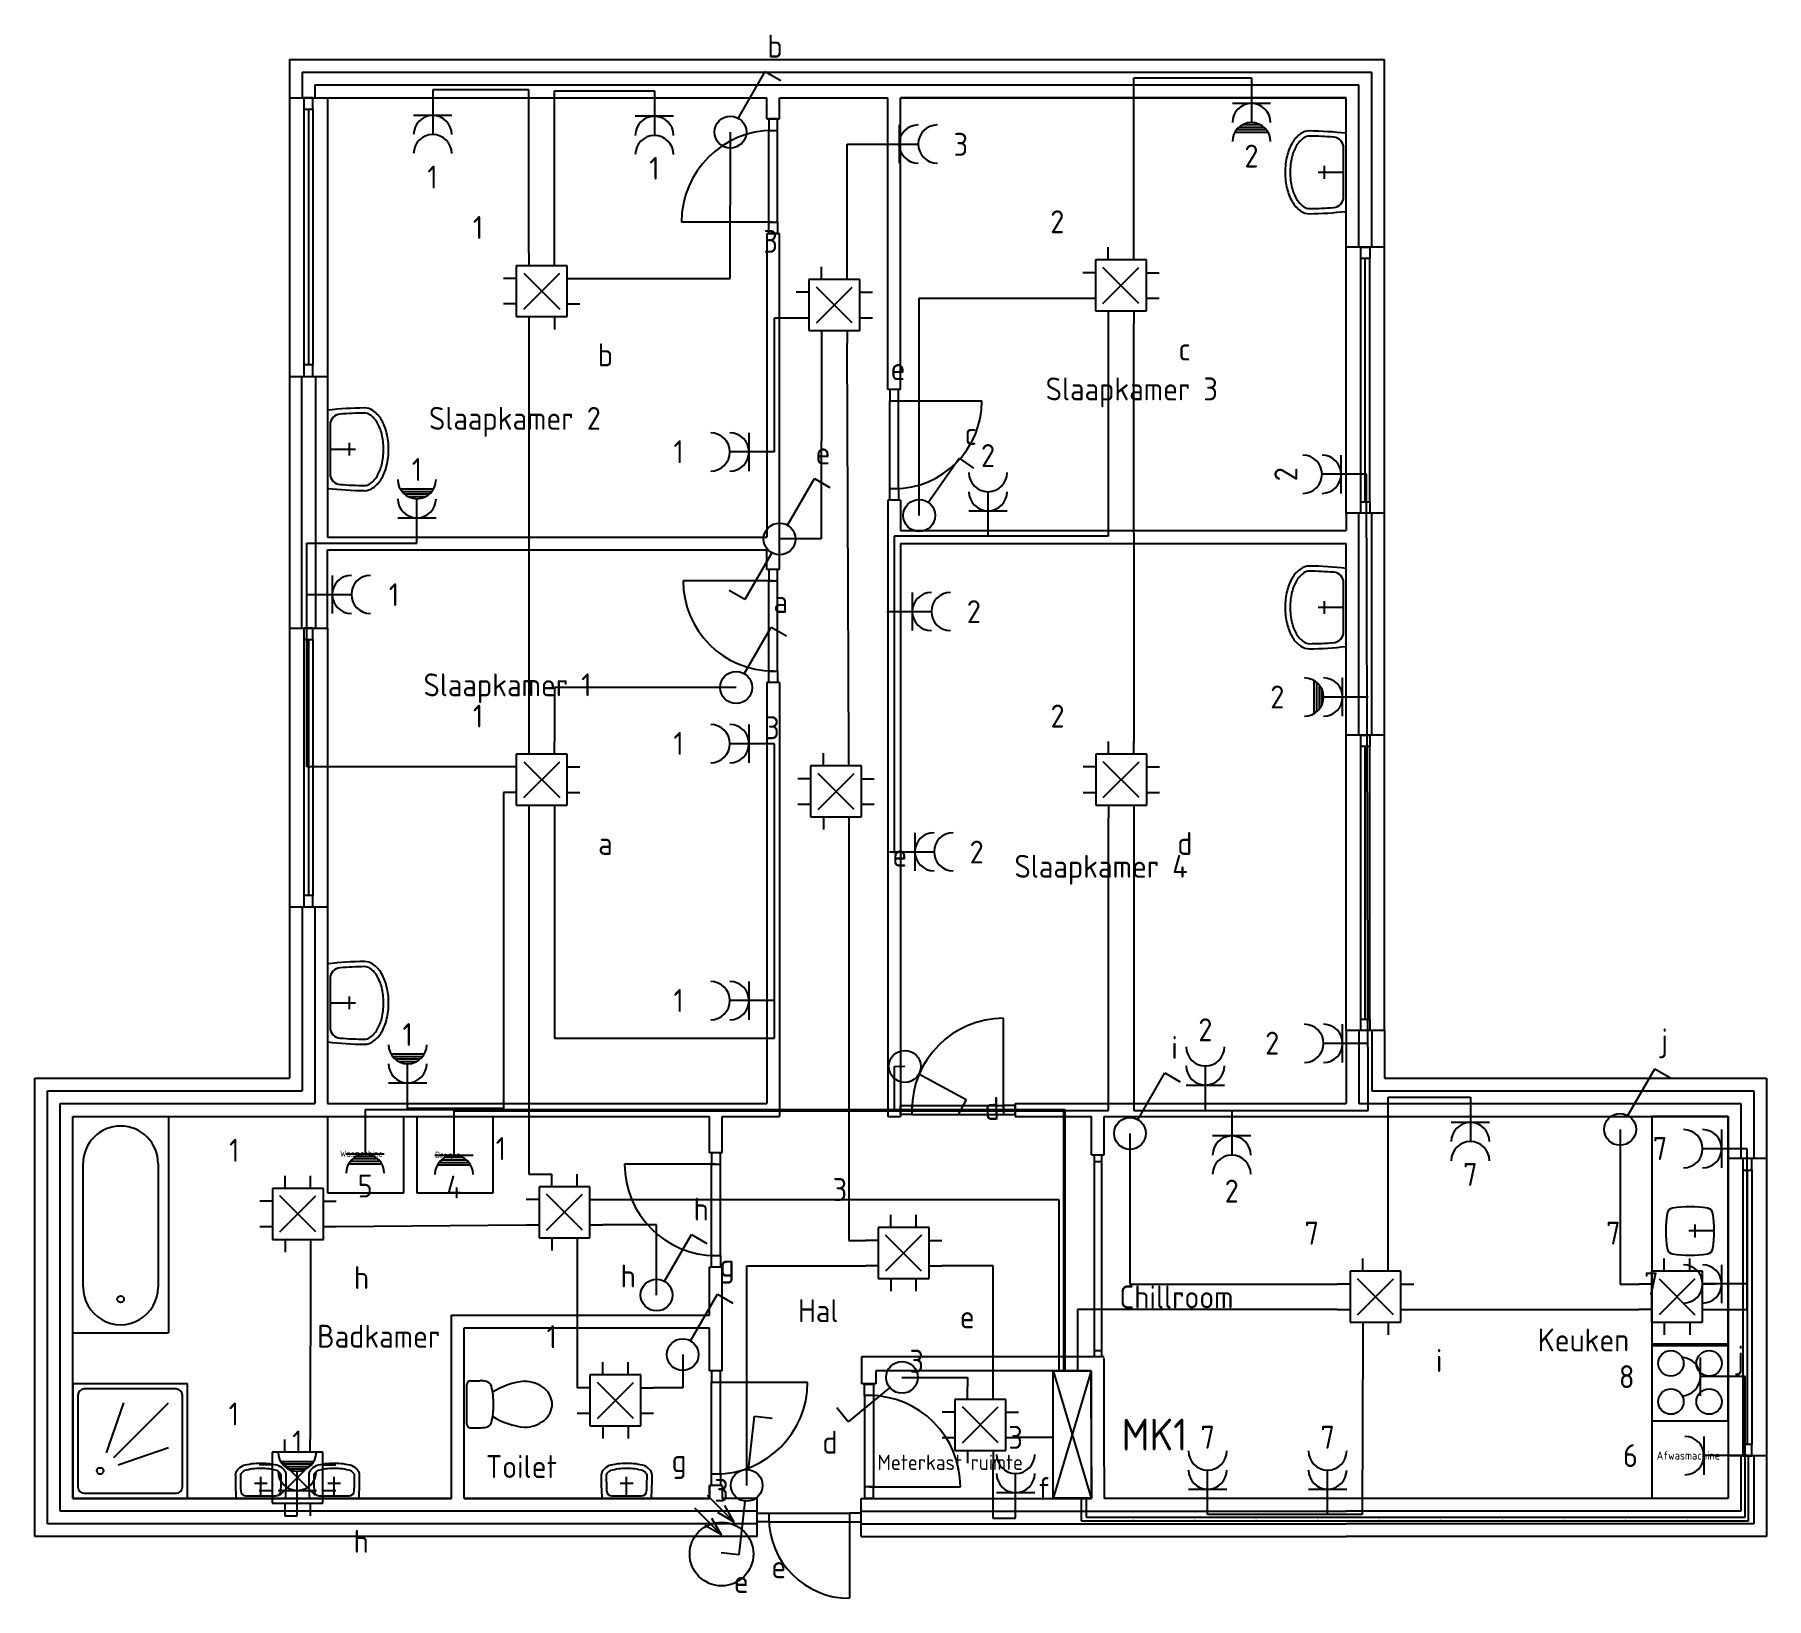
# Model space of a CAD drawing. Header units: millimetres. Extents: x 3680 to 17280, y 6200 to 18481.
import ezdxf
from ezdxf.enums import TextEntityAlignment as Align

# ---------------------------------------------------------------- set-up
doc = ezdxf.new("R2010")
doc.units = ezdxf.units.MM
doc.header["$LTSCALE"] = 100
for name, color, linetype in [('Benaming', 7, 'Continuous'), ('Buis', 1, 'Continuous'), ('Huis', 7, 'Continuous'), ('Licht', 3, 'Continuous'), ('Meterkast', 3, 'Continuous'), ('Utiliteit', 7, 'Continuous'), ("WCD's", 3, 'Continuous')]:
    doc.layers.add(name, color=color, linetype=linetype)
doc.styles.add('STABICAD-012', font='ISOCP.SHX', dxfattribs={"height": 120})
doc.styles.add('STABICAD-018', font='ISOCP.SHX', dxfattribs={"height": 180})
doc.styles.add('STABICAD-025', font='ISOCP.SHX', dxfattribs={"height": 250})

msp = doc.modelspace()

# ---------------------------------------------------------------- texts
at = {"layer": 'Benaming', "color": 0, "attachment_point": 1}
for s, width, heights, insert, char_height, style in [('Slaapkamer 3', 1989.22, [0], (11620, 15788), 180, 'STABICAD-018'), ('Slaapkamer 2', 2320.75, [0], (6777, 15557), 180, 'STABICAD-018'), ('Slaapkamer 4', 2090.12, [0], (11375, 12039), 180, 'STABICAD-018'), ('Hal', 1095.51, [0], (9675, 8549), 180, 'STABICAD-018'), ('Keuken', 895.87, [0], (15484, 8319), 180, 'STABICAD-018'), ('Afwasmachine', 554.18, [0], (16418, 7354), 64.8, 'STABICAD-018'), ('Toilet', 910.16, [0], (7224, 7325), 180, 'STABICAD-018'), ('Meterkast ruimte', 1230.11, [190], (10299, 7328), 120, 'STABICAD-012')]:
    msp.add_mtext_dynamic_manual_height_columns(s, width=width, gutter_width=900, heights=heights, dxfattribs=dict(at, insert=insert, char_height=char_height, style=style))
at = {"layer": 'Benaming', "color": 3, "char_height": 180, "attachment_point": 1, "style": 'STABICAD-018'}
for s, width, insert in [('{\\C0;Slaapkamer 1}', 1773, (6734, 13464)), ('{\\C0;Badkamer}', 1754.32, (5898, 8348))]:
    msp.add_mtext_dynamic_manual_height_columns(s, width=width, gutter_width=900, heights=[0], dxfattribs=dict(at, insert=insert))
at = {"layer": 'Benaming', "attachment_point": 1, "style": 'STABICAD-018'}
for s, width, insert, char_height in [('Wasmachine', 501.62, (6078, 9717), 50), ('Droger', 501.62, (6824, 9707), 50), ('Chillroom', 3229.54, (12199, 8657), 180)]:
    msp.add_mtext_dynamic_manual_height_columns(s, width=width, gutter_width=900, heights=[0], dxfattribs=dict(at, insert=insert, char_height=char_height))

# ---------------------------------------------------------------- blocks, each defined once
blk = doc.blocks.new('*U3', base_point=(9763, 6835))
at = {"color": 0}
for p, q in [((9355, 6870), (9445, 6870)), ((9355, 6800), (9355, 6870)), ((9445, 6870), (9445, 6800)), ((9445, 6870), (10080, 6870)), ((10170, 6870), (10080, 6870)), ((10080, 6870), (10080, 6800)), ((10080, 6835), (10080, 6200)), ((10170, 6800), (10170, 6870)), ((9445, 6800), (9355, 6800)), ((9445, 6800), (10080, 6800)), ((10080, 6800), (10170, 6800))]:
    blk.add_line(p, q, dxfattribs=at)
blk.add_arc((10080, 6835), 635, 180, 270, dxfattribs=at)
blk = doc.blocks.new('*U4', base_point=(9030, 9251))
at = {"color": 0}
for p, q in [((8995, 9699), (8995, 9609)), ((9065, 9699), (8995, 9699)), ((9065, 9609), (9065, 9699)), ((9030, 9609), (8312, 9609)), ((8995, 9609), (9065, 9609)), ((8995, 8892), (8995, 9609)), ((9065, 8892), (9065, 9609)), ((8995, 8802), (8995, 8892)), ((8995, 8892), (9065, 8892)), ((9065, 8892), (9065, 8802)), ((9065, 8802), (8995, 8802))]:
    blk.add_line(p, q, dxfattribs=at)
blk.add_arc((9030, 9609), 717, 180, 270, dxfattribs=at)
blk = doc.blocks.new('*U5', base_point=(10929, 10035))
at = {"color": 0}
for p, q in [((11289, 10035), (11289, 10754)), ((10480, 10070), (10570, 10070)), ((10480, 10000), (10480, 10070)), ((10570, 10070), (10570, 10000)), ((10570, 10070), (11289, 10070)), ((11379, 10070), (11289, 10070)), ((11289, 10070), (11289, 10000)), ((11379, 10000), (11379, 10070)), ((10570, 10000), (10480, 10000)), ((10570, 10000), (11289, 10000)), ((11289, 10000), (11379, 10000))]:
    blk.add_line(p, q, dxfattribs=at)
blk.add_arc((11289, 10035), 720, 90, 180, dxfattribs=at)
blk = doc.blocks.new('*U6', base_point=(9480, 13836))
at = {"color": 0}
for p, q in [((9480, 14190), (8773, 14190)), ((9445, 14280), (9445, 14190)), ((9515, 14280), (9445, 14280)), ((9445, 14190), (9515, 14190)), ((9445, 13482), (9445, 14190)), ((9515, 14190), (9515, 14280)), ((9515, 13482), (9515, 14190)), ((9445, 13392), (9445, 13482)), ((9445, 13482), (9515, 13482)), ((9515, 13482), (9515, 13392)), ((9515, 13392), (9445, 13392))]:
    blk.add_line(p, q, dxfattribs=at)
blk.add_arc((9480, 14190), 707, 180, 270, dxfattribs=at)
blk = doc.blocks.new('*U7', base_point=(9480, 17368))
at = {"color": 0}
for p, q in [((9445, 17818), (9445, 17728)), ((9515, 17818), (9445, 17818)), ((9515, 17728), (9515, 17818)), ((9445, 17728), (9515, 17728)), ((9445, 17008), (9445, 17728)), ((9515, 17008), (9515, 17728)), ((9480, 17008), (8760, 17008)), ((9445, 16918), (9445, 17008)), ((9445, 17008), (9515, 17008)), ((9515, 17008), (9515, 16918)), ((9515, 16918), (9445, 16918))]:
    blk.add_line(p, q, dxfattribs=at)
blk.add_arc((9480, 17008), 720, 90, 180, dxfattribs=at)
blk = doc.blocks.new('*U8', base_point=(10430, 15259))
at = {"color": 0}
for p, q in [((10395, 15694), (10395, 15604)), ((10465, 15694), (10395, 15694)), ((10465, 15604), (10465, 15694)), ((10395, 15604), (10465, 15604)), ((10395, 14915), (10395, 15604)), ((10430, 15604), (11119, 15604)), ((10465, 14915), (10465, 15604)), ((10395, 14825), (10395, 14915)), ((10395, 14915), (10465, 14915)), ((10465, 14825), (10395, 14825)), ((10465, 14915), (10465, 14825))]:
    blk.add_line(p, q, dxfattribs=at)
blk.add_arc((10430, 15604), 689, 270, 0, dxfattribs=at)
blk = doc.blocks.new('114-37M')
at = {"color": 0, "linetype": 'Continuous'}
for p, q in [((-50, 170), (50, 170)), ((0, 20), (0, 220)), ((-307, 0), (307, 0)), ((-192, 20), (192, 20))]:
    blk.add_line(p, q, dxfattribs=at)
for points in [[(325, 290, 0.155337), (304, 357, 0.106738), (230, 424, 0.072991), (130, 464, 0.059466), (0, 480, 0.059466), (-130, 464, 0.072991), (-230, 424, 0.106738), (-304, 357, 0.155337), (-325, 290, 0.155337)], [(285, 290, 0.155337), (271, 333, 0.106738), (210, 390, 0.072991), (121, 426, 0.059466), (0, 440, 0.059466), (-121, 426, 0.072991), (-210, 390, 0.106738), (-271, 333, 0.155337), (-285, 290, 0.155337)]]:
    blk.add_lwpolyline(points, format="xyb", dxfattribs=at)
for centre, radius, start, end in [((2577, 325), 2902, 180.6823, 186.4212), ((2577, 325), 2862, 180.6918, 184.5346), ((-2577, 325), 2862, 355.4654, 359.3082), ((-2577, 325), 2902, 353.5788, 359.3177), ((-192, 105), 85, 184.5346, 270), ((192, 105), 85, 270, 355.4654)]:
    blk.add_arc(centre, radius, start, end, dxfattribs=at)
blk = doc.blocks.new('114-37I')
at = {"color": 0, "linetype": 'Continuous'}
for p, q in [((-1700, 0), (-1700, 750)), ((-1700, 750), (0, 750)), ((0, 0), (0, 750)), ((-1330, 670), (-360, 670)), ((0, 0), (-1700, 0)), ((-360, 80), (-1330, 80))]:
    blk.add_line(p, q, dxfattribs=at)
blk.add_circle((-265, 375), 26, dxfattribs=at)
for centre, start, end in [((-1330, 375), 90, 270), ((-360, 375), 270, 90)]:
    blk.add_arc(centre, 295, start, end, dxfattribs=at)
blk = doc.blocks.new('114-37K')
at = {"color": 0, "linetype": 'Continuous'}
for p, q in [((900, 900), (0, 900)), ((0, 900), (0, 0)), ((810, 860), (90, 860)), ((900, 0), (900, 900)), ((40, 810), (40, 90)), ((264, 357), (399, 750)), ((321, 321), (750, 750)), ((860, 90), (860, 810)), ((357, 264), (750, 399)), ((0, 0), (900, 0)), ((90, 40), (810, 40))]:
    blk.add_line(p, q, dxfattribs=at)
blk.add_circle((215, 215), 26, dxfattribs=at)
for centre, start, end in [((90, 810), 90, 180), ((810, 810), 0, 90), ((90, 90), 180, 270), ((810, 90), 270, 0)]:
    blk.add_arc(centre, 50, start, end, dxfattribs=at)
blk = doc.blocks.new('114-37A')
at = {"color": 0, "linetype": 'Continuous'}
for p, q in [((900, 600), (-900, 600)), ((-900, 600), (-900, 0)), ((900, 0), (900, 600)), ((0, 110), (0, 310)), ((-50, 260), (50, 260)), ((-900, 0), (900, 0))]:
    blk.add_line(p, q, dxfattribs=at)
for centre, radius, start, end in [((722, 300), 912, 171.3225, 188.6775), ((-130, 430), 50, 98.6775, 171.3225), ((0, -422), 912, 81.3225, 98.6775), ((130, 430), 50, 8.6775, 81.3225), ((-722, 300), 912, 351.3225, 8.6775), ((-130, 170), 50, 188.6775, 261.3225), ((130, 170), 50, 278.6775, 351.3225), ((0, 1022), 912, 261.3225, 278.6775)]:
    blk.add_arc(centre, radius, start, end, dxfattribs=at)
blk = doc.blocks.new('114-37B')
at = {"color": 0, "linetype": 'Continuous'}
for p, q in [((300, 600), (-300, 600)), ((-300, 600), (-300, 0)), ((300, 0), (300, 600)), ((-300, 0), (300, 0))]:
    blk.add_line(p, q, dxfattribs=at)
for centre in [(-150, 450), (150, 450), (-150, 150), (150, 150)]:
    blk.add_circle(centre, 100, dxfattribs=at)
blk = doc.blocks.new('114-37N')
at = {"color": 0, "linetype": 'Continuous'}
for p, q in [((0, 20), (0, 170)), ((-195, 0), (195, 0)), ((-117, 20), (117, 20)), ((-50, 120), (50, 120))]:
    blk.add_line(p, q, dxfattribs=at)
for centre, radius, start, end in [((0, -241), 516, 90, 106.0083), ((0, -241), 516, 73.9917, 90), ((-127, 178), 73.5, 145.2527, 174.5381), ((2813, 176), 3013, 179.8295, 183.3434), ((-84, 135), 133, 116.0384, 140.8374), ((-127, 178), 33.5, 147.7957, 171.9781), ((2813, 176), 2973, 179.8719, 182.261), ((-84, 135), 93.2, 118.0492, 139.7589), ((0, -241), 476, 90, 105.556), ((0, -241), 476, 74.444, 90), ((84, 135), 93.2, 40.2411, 61.9508), ((84, 135), 133, 39.1626, 63.9616), ((127, 178), 33.5, 8.0219, 32.2043), ((-2813, 176), 2973, 357.739, 0.1281), ((127, 178), 73.5, 5.4619, 34.7473), ((-2813, 176), 3013, 356.6566, 0.1705), ((-117, 60), 40, 182.261, 270), ((117, 60), 40, 270, 357.739)]:
    blk.add_arc(centre, radius, start, end, dxfattribs=at)
blk = doc.blocks.new('*U18', base_point=(9030, 7537))
at = {"color": 0}
for p, q in [((8995, 7987), (8995, 7897)), ((9065, 7987), (8995, 7987)), ((8995, 7897), (9065, 7897)), ((8995, 7177), (8995, 7897)), ((9030, 7897), (9750, 7897)), ((9065, 7897), (9065, 7987)), ((9065, 7177), (9065, 7897)), ((8995, 7087), (8995, 7177)), ((8995, 7177), (9065, 7177)), ((9065, 7087), (8995, 7087)), ((9065, 7177), (9065, 7087))]:
    blk.add_line(p, q, dxfattribs=at)
blk.add_arc((9030, 7897), 720, 270, 0, dxfattribs=at)
blk = doc.blocks.new('114-37O')
at = {"color": 0, "linetype": 'Continuous'}
for p, q in [((-185, 30), (-185, 104)), ((155, 0), (-155, 0)), ((185, 30), (185, 104))]:
    blk.add_line(p, q, dxfattribs=at)
for points in [[(0, 670, 0.116537), (-67, 654, 0.104226), (-127, 606, 0.090519), (-166, 537, 0.082749), (-180, 453, 0.082749)], [(180, 453, 0.082749), (166, 537, 0.090519), (127, 606, 0.104226), (67, 654, 0.116537), (0, 670, 0.116537)]]:
    blk.add_lwpolyline(points, format="xyb", dxfattribs=at)
for centre, radius, start, end in [((389, 507), 572, 185.4721, 212.2561), ((-389, 507), 572, 327.7439, 354.5279), ((164, 87), 350, 169.0987, 177.2225), ((-130, 144), 50, 103.75, 169.0987), ((-11, -343), 552, 88.8789, 103.75), ((11, -343), 552, 76.25, 91.1211), ((130, 144), 50, 10.9013, 76.25), ((-164, 87), 350, 2.7775, 10.9013), ((-155, 30), 30, 180, 270), ((155, 30), 30, 270, 0)]:
    blk.add_arc(centre, radius, start, end, dxfattribs=at)
blk = doc.blocks.new('*U20', base_point=(14130, 15767))
at = {"color": 0}
for p, q in [((14095, 16722, 800), (14095, 16812, 800)), ((14095, 16812, 800), (14165, 16812, 800)), ((14165, 16812, 800), (14165, 16722, 800)), ((14095, 14812, 800), (14095, 16722, 800)), ((14165, 16722, 800), (14095, 16722, 800)), ((14130, 14812, 890), (14130, 16722, 890)), ((14165, 14812, 800), (14165, 16722, 800)), ((14095, 14722, 800), (14095, 14812, 800)), ((14095, 14812, 800), (14165, 14812, 800)), ((14165, 14722, 800), (14095, 14722, 800)), ((14165, 14812, 800), (14165, 14722, 800))]:
    blk.add_line(p, q, dxfattribs=at)
blk = doc.blocks.new('*U21', base_point=(14130, 11819))
at = {"color": 0}
for p, q in [((14095, 12889, 800), (14095, 12979, 800)), ((14095, 12979, 800), (14165, 12979, 800)), ((14165, 12979, 800), (14165, 12889, 800)), ((14095, 10749, 800), (14095, 12889, 800)), ((14165, 12889, 800), (14095, 12889, 800)), ((14130, 10749, 890), (14130, 12889, 890)), ((14165, 10749, 800), (14165, 12889, 800)), ((14095, 10659, 800), (14095, 10749, 800)), ((14095, 10749, 800), (14165, 10749, 800)), ((14165, 10749, 800), (14165, 10659, 800)), ((14165, 10659, 800), (14095, 10659, 800))]:
    blk.add_line(p, q, dxfattribs=at)
blk = doc.blocks.new('*U22', base_point=(17130, 8485))
at = {"color": 0}
for p, q in [((17095, 9653, 800), (17095, 9563, 800)), ((17165, 9653, 800), (17095, 9653, 800)), ((17095, 9563, 800), (17165, 9563, 800)), ((17095, 9563, 800), (17095, 7408, 800)), ((17130, 9563, 890), (17130, 7408, 890)), ((17165, 9563, 800), (17165, 9653, 800)), ((17165, 9563, 800), (17165, 7408, 800)), ((17095, 7408, 800), (17095, 7318, 800)), ((17165, 7408, 800), (17095, 7408, 800)), ((17165, 7318, 800), (17165, 7408, 800)), ((17095, 7318, 800), (17165, 7318, 800))]:
    blk.add_line(p, q, dxfattribs=at)
blk = doc.blocks.new('*U23', base_point=(5830, 12724))
at = {"color": 0}
for p, q in [((5795, 13819, 800), (5795, 13729, 800)), ((5865, 13819, 800), (5795, 13819, 800)), ((5865, 13729, 800), (5865, 13819, 800)), ((5795, 13729, 800), (5865, 13729, 800)), ((5795, 13729, 800), (5795, 11720, 800)), ((5830, 13729, 890), (5830, 11720, 890)), ((5865, 13729, 800), (5865, 11720, 800)), ((5795, 11720, 800), (5795, 11630, 800)), ((5865, 11720, 800), (5795, 11720, 800)), ((5865, 11630, 800), (5865, 11720, 800)), ((5795, 11630, 800), (5865, 11630, 800))]:
    blk.add_line(p, q, dxfattribs=at)
blk = doc.blocks.new('111502')
at = {"color": 0, "linetype": 'Continuous'}
for p, q in [((-1, 2), (-1, 3)), ((1, 2), (1, 3)), ((-2, 2), (-2, -2)), ((2, 2), (-2, 2)), ((-1.41, -1.41), (1.41, 1.41)), ((1.41, -1.41), (-1.41, 1.41)), ((2, -2), (2, 2)), ((-2, 1), (-3, 1)), ((2, 1), (3, 1)), ((-3, -1), (-2, -1)), ((2, -1), (3, -1)), ((-2, -2), (2, -2)), ((-1, -2), (-1, -3)), ((1, -2), (1, -3))]:
    blk.add_line(p, q, dxfattribs=at)
at = {"color": 0, "linetype": 'Continuous', "style": 'STABICAD-018'}
for tag, p in [('PANEL', (0, 6.87)), ('CIRCUIT', (0, 3.87)), ('SUBCIRCUIT', (4.5, 3.87)), ('ARTICLECODE', (0, 0)), ('SWITCHCODE', (5.85, -1))]:
    blk.add_attdef(tag, text='', height=1.8, dxfattribs=at).set_placement(p, align=Align.MIDDLE)
at = {"color": 0, "linetype": 'Continuous', "style": 'STABICAD-018', "flags": 1}
blk.add_attdef('POWERCODE', text='', height=1.8, dxfattribs=at).set_placement((13, 3.87), align=Align.MIDDLE)
blk = doc.blocks.new('111304WD')
at = {"color": 0, "linetype": 'Continuous'}
for p, q in [((-1.5, 4.5), (1.5, 4.5)), ((1.3, 5.25), (-1.3, 5.25)), ((1.16, 5.05), (-1.16, 5.05)), ((0.96, 4.85), (-0.96, 4.85)), ((0.65, 4.65), (-0.65, 4.65)), ((0, 1), (0, 4.5))]:
    blk.add_line(p, q, dxfattribs=at)
blk.add_arc((0, 6), 1.5, 180, 0, dxfattribs=at)
at = {"color": 0, "linetype": 'Continuous', "style": 'STABICAD-018'}
for tag, p in [('PANEL', (0, 11.5)), ('CIRCUIT', (0, 8.5)), ('SUBCIRCUIT', (4.5, 8.5)), ('ARTICLECODE', (0, 0))]:
    blk.add_attdef(tag, text='', height=1.8, dxfattribs=at).set_placement(p, align=Align.MIDDLE)
at = {"color": 0, "linetype": 'Continuous', "style": 'STABICAD-018', "flags": 1}
blk.add_attdef('POWERCODE', text='', height=1.8, dxfattribs=at).set_placement((13, 8.5), align=Align.MIDDLE)
blk = doc.blocks.new('111304AW')
at = {"color": 0, "linetype": 'Continuous'}
for p, q in [((1.3, 5.25), (-1.3, 5.25)), ((1.16, 5.05), (-1.16, 5.05)), ((0.96, 4.85), (-0.96, 4.85)), ((0.65, 4.65), (-0.65, 4.65)), ((0, 1), (0, 4.5)), ((-1.5, 3), (1.5, 3))]:
    blk.add_line(p, q, dxfattribs=at)
for centre in [(0, 6), (0, 4.5)]:
    blk.add_arc(centre, 1.5, 180, 0, dxfattribs=at)
at = {"color": 0, "linetype": 'Continuous', "style": 'STABICAD-018'}
for tag, p in [('PANEL', (0, 11.5)), ('CIRCUIT', (0, 8.5)), ('SUBCIRCUIT', (4.5, 8.5)), ('ARTICLECODE', (0, 0))]:
    blk.add_attdef(tag, text='', height=1.8, dxfattribs=at).set_placement(p, align=Align.MIDDLE)
at = {"color": 0, "linetype": 'Continuous', "style": 'STABICAD-018', "flags": 1}
blk.add_attdef('POWERCODE', text='', height=1.8, dxfattribs=at).set_placement((13, 8.5), align=Align.MIDDLE)
blk = doc.blocks.new('111304A')
at = {"color": 0, "linetype": 'Continuous'}
for p, q in [((0, 1), (0, 4.5)), ((-1.5, 3), (1.5, 3))]:
    blk.add_line(p, q, dxfattribs=at)
for centre in [(0, 6), (0, 4.5)]:
    blk.add_arc(centre, 1.5, 180, 0, dxfattribs=at)
at = {"color": 0, "linetype": 'Continuous', "style": 'STABICAD-018'}
for tag, p in [('PANEL', (0, 11.5)), ('CIRCUIT', (0, 8.5)), ('SUBCIRCUIT', (4.5, 8.5)), ('ARTICLECODE', (0, 0))]:
    blk.add_attdef(tag, text='', height=1.8, dxfattribs=at).set_placement(p, align=Align.MIDDLE)
at = {"color": 0, "linetype": 'Continuous', "style": 'STABICAD-018', "flags": 1}
blk.add_attdef('POWERCODE', text='', height=1.8, dxfattribs=at).set_placement((13, 8.5), align=Align.MIDDLE)
blk = doc.blocks.new('1114A1')
at = {"color": 0, "linetype": 'Continuous'}
for p, q in [((0.62, 3.33), (2.74, 7)), ((2.74, 7), (3.95, 6.3))]:
    blk.add_line(p, q, dxfattribs=at)
blk.add_circle((0, 2.25), 1.25, dxfattribs=at)
at = {"color": 0, "linetype": 'Continuous', "style": 'STABICAD-018'}
for tag, p in [('SWITCHCODE', (3.36, 9)), ('ARTICLECODE', (0, 0))]:
    blk.add_attdef(tag, text='', height=1.8, dxfattribs=at).set_placement(p, align=Align.MIDDLE)
blk = doc.blocks.new('111304')
at = {"color": 0, "linetype": 'Continuous'}
for p, q in [((-1.5, 4.5), (1.5, 4.5)), ((0, 1), (0, 4.5))]:
    blk.add_line(p, q, dxfattribs=at)
blk.add_arc((0, 6), 1.5, 180, 0, dxfattribs=at)
at = {"color": 0, "linetype": 'Continuous', "style": 'STABICAD-018'}
for tag, p in [('PANEL', (0, 11.5)), ('CIRCUIT', (0, 8.5)), ('SUBCIRCUIT', (4.5, 8.5)), ('ARTICLECODE', (0, 0))]:
    blk.add_attdef(tag, text='', height=1.8, dxfattribs=at).set_placement(p, align=Align.MIDDLE)
at = {"color": 0, "linetype": 'Continuous', "style": 'STABICAD-018', "flags": 1}
blk.add_attdef('POWERCODE', text='', height=1.8, dxfattribs=at).set_placement((13, 8.5), align=Align.MIDDLE)
blk = doc.blocks.new('1116A4')
at = {"color": 0, "linetype": 'Continuous'}
for p, q in [((-5, 1), (5, 4)), ((-5, 4), (5, 1)), ((-5, 4), (5, 4)), ((-5, 1), (-5, 4)), ((5, 4), (5, 1)), ((5, 1), (-5, 1))]:
    blk.add_line(p, q, dxfattribs=at)
at = {"color": 0, "linetype": 'Continuous', "style": 'STABICAD-018'}
for tag, p in [('PANEL', (0, 15)), ('CIRCUIT', (0, 9)), ('SUBCIRCUIT', (4.5, 9)), ('PANELNAME', (0, 6)), ('ARTICLECODE', (0, 0))]:
    blk.add_attdef(tag, text='', height=1.8, dxfattribs=at).set_placement(p, align=Align.MIDDLE)
blk.add_attdef('CASCADINGPANEL', (0, 0), '', height=1.8, dxfattribs=at)
blk = doc.blocks.new('020901')
at = {"color": 0, "linetype": 'Continuous'}
for p, q in [((-2.12, 7.12), (0, 5)), ((-1.12, 8.12), (1, 6)), ((1, 6), (0.25, 7.3)), ((0, 5), (-1.3, 5.75)), ((0, 5), (-0.75, 6.3)), ((1, 6), (-0.3, 6.75))]:
    blk.add_line(p, q, dxfattribs=at)
blk = doc.blocks.new('*U39')
at = {"color": 0, "linetype": 'Continuous'}
blk.add_circle((0, 3.5), 2.5, dxfattribs=at)
blk.add_blockref('020901', (0, 0), dxfattribs=at)
at = {"color": 0, "linetype": 'Continuous', "style": 'STABICAD-018'}
for tag, p in [('PANEL', (0, 11.5)), ('CIRCUIT', (0, 8.5)), ('SUBCIRCUIT', (4.5, 8.5)), ('LIGHTFIXTURECODE', (0, 3.5)), ('SWITCHCODE', (4.5, 2.5))]:
    blk.add_attdef(tag, text='', height=1.8, dxfattribs=at).set_placement(p, align=Align.MIDDLE)
blk = doc.blocks.new('111406')
at = {"color": 0, "linetype": 'Continuous'}
for p, q in [((0.62, 3.33), (2.74, 7)), ((2.74, 7), (3.95, 6.3)), ((-0.62, 1.17), (-2.74, -2.5)), ((-2.74, -2.5), (-3.95, -1.8))]:
    blk.add_line(p, q, dxfattribs=at)
blk.add_circle((0, 2.25), 1.25, dxfattribs=at)
at = {"color": 0, "linetype": 'Continuous', "style": 'STABICAD-018'}
for tag, p in [('SWITCHCODE', (3.42, 9)), ('ARTICLECODE', (0, 0))]:
    blk.add_attdef(tag, text='', height=1.8, dxfattribs=at).set_placement(p, align=Align.MIDDLE)

# ---------------------------------------------------------------- linework, layer by layer
at = {"layer": 'Buis', "color": 3}
for p, q in [((12311, 16811), (12311, 18140)), ((12311, 18140), (13236, 18140)), ((7562, 18046), (6806, 18046)), ((7562, 16766), (7562, 18046)), ((7762, 16766), (7762, 18039)), ((7762, 18039), (8547, 18039)), ((9142, 16566), (9144, 17715)), ((10060, 16657), (10060, 17621)), ((10060, 17621), (10269, 17621)), ((7962, 16566), (9142, 16566)), ((10626, 14704), (10626, 16411)), ((10626, 16411), (11911, 16411)), ((9490, 15203), (9490, 16257)), ((9490, 16257), (9660, 16257)), ((12111, 16211), (12111, 14541)), ((12314, 12919), (12311, 16211)), ((7562, 16166), (7562, 12929)), ((9860, 16057), (9857, 14520)), ((10074, 12837), (10060, 16057)), ((14152, 10031), (14140, 15028)), ((5817, 12729), (5817, 14486)), ((5817, 14486), (6682, 14486)), ((9857, 14520), (9530, 14520)), ((12111, 14541), (10430, 14541)), ((10430, 14541), (10430, 12052)), ((9189, 13353), (7762, 13353)), ((7762, 13353), (7762, 12929)), ((9490, 10598), (9490, 12912)), ((7362, 12729), (5817, 12729)), ((7362, 12529), (7362, 10048)), ((7562, 12329), (7562, 9532)), ((7762, 12329), (7762, 10598)), ((12112, 10032), (12112, 12330)), ((12312, 12332), (12312, 10031)), ((10074, 12237), (10074, 9011)), ((7762, 10598), (9490, 10598)), ((10430, 10376), (10514, 10378)), ((10430, 10376), (10430, 10032)), ((14310, 10137), (14955, 10137)), ((14310, 8868), (14310, 10137)), ((6276, 10038), (11769, 10038)), ((7362, 10048), (6609, 10048)), ((6973, 10029), (11759, 10029)), ((10430, 10032), (12112, 10032)), ((11759, 10029), (11759, 7986)), ((11769, 10038), (11769, 7986)), ((12312, 10031), (14152, 10031)), ((12282, 9851), (12282, 8668)), ((16131, 9883), (16131, 8668)), ((17129, 8468), (17129, 9731)), ((7562, 9532), (7741, 9532)), ((8141, 9332), (11722, 9332)), ((11722, 9332), (11722, 7986)), ((6047, 9119), (7541, 9132)), ((8564, 9132), (8141, 9132)), ((8564, 8582), (8564, 9132)), ((10074, 9011), (10204, 9011)), ((5847, 8919), (5844, 7448)), ((7941, 8932), (7941, 7854)), ((9272, 7087), (9272, 8811)), ((9272, 8811), (10204, 8811)), ((11207, 8811), (10804, 8811)), ((11207, 7862), (11207, 8811)), ((12282, 8668), (13910, 8668)), ((16131, 8668), (16278, 8668)), ((11869, 8468), (11869, 7986)), ((13910, 8468), (11869, 8468)), ((14510, 8468), (16278, 8468)), ((16878, 8468), (17129, 8468)), ((14110, 8268), (14105, 6857)), ((8769, 8114), (8769, 7854)), ((10491, 7935), (11007, 7935)), ((11007, 7935), (11007, 7862)), ((17112, 6838), (17112, 7941)), ((8769, 7854), (8541, 7854)), ((11678, 7462), (11407, 7462)), ((11206, 7260), (11206, 6830)), ((17140, 6809), (17140, 7321)), ((11898, 6982), (11898, 6809)), ((11938, 6982), (11938, 6838)), ((5644, 6848), (5742, 6848)), ((11206, 6830), (11384, 6830)), ((11898, 6809), (17140, 6809)), ((11938, 6838), (17112, 6838)), ((14105, 6857), (12892, 6857))]:
    msp.add_line(p, q, dxfattribs=at)
at = {"layer": 'Buis', "color": 0}
for p in [(12307, 6809), (12790, 6809), (13274, 6809), (13757, 6809), (14240, 6809), (14724, 6809), (15207, 6809), (15690, 6809), (16174, 6809), (16657, 6809)]:
    msp.add_point(p, dxfattribs=at)
at = {"layer": 'Huis'}
for p, q in [((5680, 18285), (14280, 18285)), ((5780, 18185), (14180, 18185)), ((5880, 18085), (14080, 18085)), ((5980, 17985), (9430, 17985)), ((5980, 17985), (9430, 17985)), ((9530, 17985), (10380, 17985)), ((13980, 17985), (10480, 17985)), ((10480, 17985), (13980, 17985)), ((9430, 16918), (9430, 14535)), ((10380, 14825), (10380, 9985)), ((10480, 14825), (10480, 14585)), ((10480, 14825), (10480, 14585)), ((13980, 14722), (13980, 14585)), ((10480, 14585), (13980, 14585)), ((5980, 14535), (9430, 14535)), ((5980, 13819), (5980, 14435)), ((5980, 14435), (9430, 14435)), ((10480, 14485), (13980, 14485)), ((10480, 14485), (10480, 10085)), ((10480, 14485), (10480, 10085)), ((9430, 13392), (9430, 10085)), ((9530, 13392), (9530, 9985)), ((13980, 10659), (13980, 10085)), ((14080, 10659), (14080, 10085)), ((14180, 10659), (14180, 10185)), ((14280, 10659), (14280, 10285)), ((3680, 6685), (3680, 10285)), ((3680, 10285), (5680, 10285)), ((14280, 10285), (17280, 10285)), ((17280, 10285), (17280, 9653)), ((3780, 6785), (3780, 10185)), ((3780, 10185), (5780, 10185)), ((3880, 6885), (3880, 10085)), ((3880, 10085), (5880, 10085)), ((5980, 10085), (9430, 10085)), ((10480, 10085), (10480, 10085)), ((14080, 10085), (17080, 10085)), ((14180, 10185), (17180, 10185)), ((17080, 10085), (17080, 9653)), ((17180, 10185), (17180, 9653)), ((3980, 6985), (3980, 9985)), ((3980, 9985), (5980, 9985)), ((5980, 9985), (8980, 9985)), ((9080, 9985), (9530, 9985)), ((9430, 9985), (9530, 9985)), ((10380, 9985), (10480, 9985)), ((12080, 9985), (13980, 9985)), ((13980, 9985), (16980, 9985)), ((16980, 9985), (16980, 9653)), ((6954, 6985), (6954, 8425)), ((6954, 8425), (8980, 8425)), ((7054, 6985), (7054, 8325)), ((7054, 8325), (8980, 8325)), ((11980, 6985), (11980, 7234)), ((11980, 7234), (11980, 6985)), ((12080, 7234), (12080, 6985)), ((8980, 6985), (8980, 7087)), ((8980, 7087), (8980, 6985)), ((9080, 7087), (9080, 6985)), ((5980, 6985), (3980, 6985)), ((3980, 6985), (6954, 6985)), ((6954, 6985), (5980, 6985)), ((8980, 6985), (7054, 6985)), ((7054, 6985), (8980, 6985)), ((9355, 6985), (9080, 6985)), ((13980, 6985), (12080, 6985)), ((16980, 6985), (12080, 6985)), ((16980, 6985), (13980, 6985)), ((5980, 6885), (3880, 6885)), ((9355, 6885), (5980, 6885)), ((17080, 6885), (13980, 6885)), ((5980, 6685), (3680, 6685)), ((5980, 6785), (3780, 6785)), ((9355, 6785), (5980, 6785)), ((9355, 6685), (5980, 6685)), ((17180, 6785), (13980, 6785)), ((17280, 6685), (13980, 6685))]:
    msp.add_line(p, q, dxfattribs=at)
at = {"layer": 'Huis', "color": 0}
for p, q in [((5680, 18285), (5680, 17985)), ((5780, 18185), (5780, 17985)), ((5880, 18085), (5880, 17985)), ((5680, 15795), (5680, 13819)), ((5776, 15795), (5776, 13819)), ((5776, 15795), (5776, 13819)), ((5885, 15795), (5885, 13819)), ((5980, 15795), (5980, 14535)), ((11980, 9683), (12080, 9683)), ((12000, 9683), (12000, 8098)), ((12059, 9682), (12059, 8098)), ((12059, 9629), (12000, 9629)), ((10176, 7884), (10176, 8098)), ((10176, 8098), (12080, 8098)), ((12000, 8146), (12059, 8146)), ((12080, 7234), (12080, 8085)), ((11978, 7986), (10286, 7986)), ((10286, 7986), (10286, 7884)), ((11980, 7234), (11978, 7986)), ((10286, 7884), (10176, 7884))]:
    msp.add_line(p, q, dxfattribs=at)
at = {"layer": 'Huis', "linetype": 'Continuous'}
for p, q in [((14280, 16812), (14280, 18285)), ((14180, 16812), (14180, 18185)), ((5680, 17985), (5680, 15795)), ((5680, 17985), (5980, 17985)), ((5980, 17985), (5980, 15795)), ((9430, 17818), (9430, 17985)), ((9530, 17818), (9530, 17985)), ((10380, 15694), (10380, 17985)), ((10480, 15694), (10480, 17985)), ((10480, 15694), (10480, 17985)), ((13980, 16812), (13980, 17985)), ((14080, 16812), (14080, 18085)), ((9430, 17818), (9530, 17818)), ((9430, 16918), (9530, 16918)), ((9530, 14280), (9530, 16918)), ((13980, 14722), (13980, 16812)), ((14280, 16812), (13980, 16812)), ((14280, 14722), (14280, 16812)), ((5680, 15795), (5980, 15795)), ((10480, 15694), (10380, 15694)), ((10480, 14825), (10380, 14825)), ((14280, 14722), (13980, 14722)), ((14080, 12979), (14080, 14722)), ((14180, 12979), (14180, 14722)), ((14280, 12979), (14280, 14722)), ((9430, 14280), (9430, 14435)), ((13980, 12979), (13980, 14485)), ((9530, 14280), (9430, 14280)), ((5680, 13819), (5680, 11630)), ((5680, 13819), (5980, 13819)), ((5980, 13819), (5980, 11630)), ((9530, 13392), (9430, 13392)), ((13980, 10659), (13980, 12979)), ((14280, 12979), (13980, 12979)), ((14280, 10659), (14280, 12979)), ((5680, 11630), (5680, 10285)), ((5680, 11630), (5980, 11630)), ((5780, 11630), (5780, 10185)), ((5880, 11630), (5880, 10085)), ((5980, 11630), (5980, 10085)), ((14280, 10659), (13980, 10659)), ((10480, 10085), (10480, 9985)), ((11379, 10085), (13980, 10085)), ((11379, 10085), (11379, 9985)), ((8980, 9699), (8980, 9985)), ((8980, 9699), (8980, 9985)), ((9080, 9699), (9080, 9985)), ((11379, 9985), (11980, 9985)), ((11980, 9683), (11980, 9985)), ((11980, 9683), (11980, 9985)), ((12080, 9683), (12080, 9985)), ((9080, 9699), (8980, 9699)), ((16980, 9653), (16980, 7318)), ((17280, 9653), (16980, 9653)), ((17280, 9653), (17280, 7318)), ((9080, 8802), (8980, 8802)), ((8980, 8425), (8980, 8802)), ((8980, 8425), (8980, 8802)), ((9080, 7987), (9080, 8802)), ((8980, 7987), (8980, 8325)), ((8980, 7987), (8980, 8325)), ((9080, 7987), (8980, 7987)), ((16980, 7318), (16980, 6985)), ((17280, 7318), (16980, 7318)), ((17080, 7318), (17080, 6885)), ((17180, 7318), (17180, 6785)), ((17280, 7318), (17280, 6685)), ((9080, 7087), (8980, 7087)), ((9355, 6685), (9355, 6985)), ((10170, 6985), (11980, 6985)), ((10170, 6685), (10170, 6985)), ((10170, 6885), (13980, 6885)), ((10170, 6785), (13980, 6785)), ((10170, 6685), (13980, 6685))]:
    msp.add_line(p, q, dxfattribs=at)
at = {"layer": 'Utiliteit'}
for p, q in [((5980, 9985), (5980, 9385)), ((6580, 9385), (6580, 9985)), ((6580, 9985), (6680, 9985)), ((6680, 9985), (6680, 9385)), ((7280, 9385), (7280, 9985)), ((5980, 9385), (6580, 9385)), ((6680, 9385), (7280, 9385))]:
    msp.add_line(p, q, dxfattribs=at)
at = {"layer": 'Utiliteit', "color": 0}
for p, q in [((5980, 9985), (6580, 9985)), ((6680, 9985), (7280, 9985)), ((16380, 7595), (16380, 6985)), ((16980, 7595), (16980, 6985)), ((16980, 6985), (16380, 6985))]:
    msp.add_line(p, q, dxfattribs=at)

# ---------------------------------------------------------------- block references
at = {"layer": 'Huis'}
for name, p in [('*U23', (5830, 16890)), ('*U7', (9480, 17368)), ('*U20', (14130, 15767)), ('*U8', (10430, 15259)), ('*U6', (9480, 13836)), ('*U23', (5830, 12724)), ('*U21', (14130, 11819)), ('*U5', (10929, 10035)), ('*U4', (9030, 9251)), ('*U22', (17130, 8485)), ('*U18', (9030, 7537)), ('*U3', (9763, 6835))]:
    msp.add_blockref(name, p, dxfattribs=at)
at = {"layer": 'Huis', "rotation": 180}
msp.add_blockref('*U4', (10233, 7434), dxfattribs=at)
at = {"layer": 'Licht', "linetype": 'Continuous'}
ref = msp.add_blockref('1114A1', (9144, 17490), dxfattribs=dict(at, xscale=100, yscale=100, zscale=100))
ref.add_attrib('SWITCHCODE', 'b', dxfattribs={"layer": '0', "color": 1, "linetype": 'Continuous', "height": 180, "style": 'STABICAD-018'}).set_placement((9494, 18390), align=Align.MIDDLE)
ref = msp.add_blockref('111502', (7662, 16466), dxfattribs=dict(at, xscale=100, yscale=100, zscale=100, rotation=270))
ref.add_attrib('CIRCUIT', '1', dxfattribs={"layer": '0', "color": 1, "linetype": 'Continuous', "height": 180, "style": 'STABICAD-018'}).set_placement((7162, 16966), align=Align.MIDDLE)
ref.add_attrib('SWITCHCODE', 'b', dxfattribs={"layer": '0', "color": 1, "linetype": 'Continuous', "height": 180, "style": 'STABICAD-018'}).set_placement((8162, 15966), align=Align.MIDDLE)
ref = msp.add_blockref('111502', (12211, 16511), dxfattribs=dict(at, xscale=100, yscale=100, zscale=100))
ref.add_attrib('CIRCUIT', '2', dxfattribs={"layer": '0', "color": 1, "linetype": 'Continuous', "height": 180, "style": 'STABICAD-018'}).set_placement((11711, 17011), align=Align.MIDDLE)
ref.add_attrib('SWITCHCODE', 'c', dxfattribs={"layer": '0', "color": 1, "linetype": 'Continuous', "height": 180, "style": 'STABICAD-018'}).set_placement((12711, 16011), align=Align.MIDDLE)
ref = msp.add_blockref('111502', (9960, 16357), dxfattribs=dict(at, xscale=100, yscale=100, zscale=100))
ref.add_attrib('CIRCUIT', '3', dxfattribs={"layer": '0', "color": 1, "linetype": 'Continuous', "height": 180, "style": 'STABICAD-018'}).set_placement((9460, 16857), align=Align.MIDDLE)
ref.add_attrib('SWITCHCODE', 'e', dxfattribs={"layer": '0', "color": 1, "linetype": 'Continuous', "height": 180, "style": 'STABICAD-018'}).set_placement((10460, 15857), align=Align.MIDDLE)
ref = msp.add_blockref('1114A1', (10608, 14480), dxfattribs=dict(at, xscale=99.99999999999997, yscale=99.99999999999997, zscale=99.99999999999997, rotation=355.240042114247))
ref.add_attrib('SWITCHCODE', 'c', dxfattribs={"layer": '0', "color": 1, "linetype": 'Continuous', "height": 180, "style": 'STABICAD-018'}).set_placement((11031, 15348), align=Align.MIDDLE)
ref = msp.add_blockref('111406', (9530, 14295), dxfattribs=dict(at, xscale=100, yscale=100, zscale=100))
ref.add_attrib('SWITCHCODE', 'e', dxfattribs={"layer": '0', "color": 1, "linetype": 'Continuous', "height": 180, "style": 'STABICAD-018'}).set_placement((9871, 15195), align=Align.MIDDLE)
ref = msp.add_blockref('1114A1', (9189, 13128), dxfattribs=dict(at, xscale=100, yscale=100, zscale=100))
ref.add_attrib('SWITCHCODE', 'a', dxfattribs={"layer": '0', "color": 1, "linetype": 'Continuous', "height": 180, "style": 'STABICAD-018'}).set_placement((9539, 14028), align=Align.MIDDLE)
ref = msp.add_blockref('111502', (7662, 12629), dxfattribs=dict(at, xscale=100, yscale=100, zscale=100, rotation=270))
ref.add_attrib('CIRCUIT', '1', dxfattribs={"layer": '0', "color": 1, "linetype": 'Continuous', "height": 180, "style": 'STABICAD-018'}).set_placement((7162, 13129), align=Align.MIDDLE)
ref.add_attrib('SWITCHCODE', 'a', dxfattribs={"layer": '0', "color": 1, "linetype": 'Continuous', "height": 180, "style": 'STABICAD-018'}).set_placement((8162, 12129), align=Align.MIDDLE)
ref = msp.add_blockref('111502', (12213, 12629), dxfattribs=dict(at, xscale=100, yscale=100, zscale=100))
ref.add_attrib('CIRCUIT', '2', dxfattribs={"layer": '0', "color": 1, "linetype": 'Continuous', "height": 180, "style": 'STABICAD-018'}).set_placement((11713, 13129), align=Align.MIDDLE)
ref.add_attrib('SWITCHCODE', 'd', dxfattribs={"layer": '0', "color": 1, "linetype": 'Continuous', "height": 180, "style": 'STABICAD-018'}).set_placement((12713, 12129), align=Align.MIDDLE)
ref = msp.add_blockref('111502', (9974, 12537), dxfattribs=dict(at, xscale=100, yscale=100, zscale=100))
ref.add_attrib('CIRCUIT', '3', dxfattribs={"layer": '0', "color": 1, "linetype": 'Continuous', "height": 180, "style": 'STABICAD-018'}).set_placement((9474, 13037), align=Align.MIDDLE)
ref.add_attrib('SWITCHCODE', 'e', dxfattribs={"layer": '0', "color": 1, "linetype": 'Continuous', "height": 180, "style": 'STABICAD-018'}).set_placement((10474, 12037), align=Align.MIDDLE)
ref = msp.add_blockref('1114A1', (12282, 9626), dxfattribs=dict(at, xscale=100, yscale=100, zscale=100))
ref.add_attrib('SWITCHCODE', 'i', dxfattribs={"layer": '0', "color": 1, "linetype": 'Continuous', "height": 180, "style": 'STABICAD-018'}).set_placement((12632, 10526), align=Align.MIDDLE)
ref = msp.add_blockref('1114A1', (16131, 9658), dxfattribs=dict(at, xscale=100, yscale=100, zscale=100))
ref.add_attrib('SWITCHCODE', 'j', dxfattribs={"layer": '0', "color": 1, "linetype": 'Continuous', "height": 180, "style": 'STABICAD-018'}).set_placement((16481, 10558), align=Align.MIDDLE)
ref = msp.add_blockref('1114A1', (10289, 10371), dxfattribs=dict(at, xscale=99.99999999999996, yscale=99.99999999999996, zscale=99.99999999999996, rotation=271.5942222150373))
ref.add_attrib('SWITCHCODE', 'd', dxfattribs={"layer": '0', "color": 1, "linetype": 'Continuous', "height": 180, "rotation": 1.5942, "style": 'STABICAD-018'}).set_placement((11199, 10047), align=Align.MIDDLE)
ref = msp.add_blockref('111502', (5747, 9219), dxfattribs=dict(at, xscale=100, yscale=100, zscale=100))
ref.add_attrib('CIRCUIT', '1', dxfattribs={"layer": '0', "color": 1, "linetype": 'Continuous', "height": 180, "style": 'STABICAD-018'}).set_placement((5247, 9719), align=Align.MIDDLE)
ref.add_attrib('SWITCHCODE', 'h', dxfattribs={"layer": '0', "color": 1, "linetype": 'Continuous', "height": 180, "style": 'STABICAD-018'}).set_placement((6247, 8719), align=Align.MIDDLE)
ref = msp.add_blockref('111502', (7841, 9232), dxfattribs=dict(at, xscale=100, yscale=100, zscale=100))
ref.add_attrib('CIRCUIT', '1', dxfattribs={"layer": '0', "color": 1, "linetype": 'Continuous', "height": 180, "style": 'STABICAD-018'}).set_placement((7341, 9732), align=Align.MIDDLE)
ref.add_attrib('SWITCHCODE', 'h', dxfattribs={"layer": '0', "color": 1, "linetype": 'Continuous', "height": 180, "style": 'STABICAD-018'}).set_placement((8341, 8732), align=Align.MIDDLE)
ref = msp.add_blockref('111502', (10504, 8911), dxfattribs=dict(at, xscale=100, yscale=100, zscale=100, rotation=90.00000000000001))
ref.add_attrib('CIRCUIT', '3', dxfattribs={"layer": '0', "color": 1, "linetype": 'Continuous', "height": 180, "style": 'STABICAD-018'}).set_placement((10004, 9411), align=Align.MIDDLE)
ref.add_attrib('SWITCHCODE', 'e', dxfattribs={"layer": '0', "color": 1, "linetype": 'Continuous', "height": 180, "style": 'STABICAD-018'}).set_placement((11004, 8411), align=Align.MIDDLE)
ref = msp.add_blockref('1114A1', (8564, 8357), dxfattribs=dict(at, xscale=100, yscale=100, zscale=100))
ref.add_attrib('SWITCHCODE', 'h', dxfattribs={"layer": '0', "color": 1, "linetype": 'Continuous', "height": 180, "style": 'STABICAD-018'}).set_placement((8914, 9257), align=Align.MIDDLE)
ref = msp.add_blockref('111502', (14210, 8568), dxfattribs=dict(at, xscale=100, yscale=100, zscale=100))
ref.add_attrib('CIRCUIT', '7', dxfattribs={"layer": '0', "color": 1, "linetype": 'Continuous', "height": 180, "style": 'STABICAD-018'}).set_placement((13710, 9068), align=Align.MIDDLE)
ref.add_attrib('SWITCHCODE', 'i', dxfattribs={"layer": '0', "color": 1, "linetype": 'Continuous', "height": 180, "style": 'STABICAD-018'}).set_placement((14710, 8068), align=Align.MIDDLE)
ref = msp.add_blockref('111502', (16578, 8568), dxfattribs=dict(at, xscale=100, yscale=100, zscale=100, rotation=180))
ref.add_attrib('CIRCUIT', '7', dxfattribs={"layer": '0', "color": 1, "linetype": 'Continuous', "height": 180, "style": 'STABICAD-018'}).set_placement((16078, 9068), align=Align.MIDDLE)
ref.add_attrib('SWITCHCODE', 'j', dxfattribs={"layer": '0', "color": 1, "linetype": 'Continuous', "height": 180, "style": 'STABICAD-018'}).set_placement((17078, 8068), align=Align.MIDDLE)
ref = msp.add_blockref('1114A1', (8769, 7889), dxfattribs=dict(at, xscale=100, yscale=100, zscale=100))
ref.add_attrib('SWITCHCODE', 'g', dxfattribs={"layer": '0', "color": 1, "linetype": 'Continuous', "height": 180, "style": 'STABICAD-018'}).set_placement((9119, 8789), align=Align.MIDDLE)
ref = msp.add_blockref('111502', (8241, 7754), dxfattribs=dict(at, xscale=100, yscale=100, zscale=100))
ref.add_attrib('CIRCUIT', '1', dxfattribs={"layer": '0', "color": 1, "linetype": 'Continuous', "height": 180, "style": 'STABICAD-018'}).set_placement((7741, 8254), align=Align.MIDDLE)
ref.add_attrib('SWITCHCODE', 'g', dxfattribs={"layer": '0', "color": 1, "linetype": 'Continuous', "height": 180, "style": 'STABICAD-018'}).set_placement((8741, 7254), align=Align.MIDDLE)
ref = msp.add_blockref('1114A1', (10570, 8146), dxfattribs=dict(at, xscale=100, yscale=100, zscale=100, rotation=159.4324364158003))
ref.add_attrib('SWITCHCODE', 'd', dxfattribs={"layer": '0', "color": 1, "linetype": 'Continuous', "height": 180, "style": 'STABICAD-018'}).set_placement((9926, 7426), align=Align.MIDDLE)
ref = msp.add_blockref('111502', (11107, 7562), dxfattribs=dict(at, xscale=100, yscale=100, zscale=100))
ref.add_attrib('CIRCUIT', '3', dxfattribs={"layer": '0', "color": 1, "linetype": 'Continuous', "height": 180, "style": 'STABICAD-018'}).set_placement((10607, 8062), align=Align.MIDDLE)
ref.add_attrib('SWITCHCODE', 'f', dxfattribs={"layer": '0', "color": 1, "linetype": 'Continuous', "height": 180, "style": 'STABICAD-018'}).set_placement((11607, 7062), align=Align.MIDDLE)
ref = msp.add_blockref('111502', (5744, 7148), dxfattribs=dict(at, xscale=100, yscale=100, zscale=100))
ref.add_attrib('CIRCUIT', '1', dxfattribs={"layer": '0', "color": 1, "linetype": 'Continuous', "height": 180, "style": 'STABICAD-018'}).set_placement((5244, 7648), align=Align.MIDDLE)
ref.add_attrib('SWITCHCODE', 'h', dxfattribs={"layer": '0', "color": 1, "linetype": 'Continuous', "height": 180, "style": 'STABICAD-018'}).set_placement((6244, 6648), align=Align.MIDDLE)
ref = msp.add_blockref('111406', (9182, 7293), dxfattribs=dict(at, xscale=100, yscale=100, zscale=100, rotation=203.5935044885063))
ref.add_attrib('SWITCHCODE', 'e', dxfattribs={"layer": '0', "color": 1, "linetype": 'Continuous', "height": 180, "style": 'STABICAD-018'}).set_placement((9229, 6332), align=Align.MIDDLE)
ref = msp.add_blockref('*U39', (9074, 6198), dxfattribs=dict(at, xscale=100, yscale=100, zscale=100))
ref.add_attrib('CIRCUIT', '3', dxfattribs={"layer": '0', "color": 1, "linetype": 'Continuous', "height": 180, "style": 'STABICAD-018'}).set_placement((9074, 7048), align=Align.MIDDLE)
ref.add_attrib('SWITCHCODE', 'e', dxfattribs={"layer": '0', "color": 1, "linetype": 'Continuous', "height": 180, "style": 'STABICAD-018'}).set_placement((9524, 6448), align=Align.MIDDLE)
at = {"layer": 'Meterkast', "linetype": 'Continuous'}
ref = msp.add_blockref('1116A4', (11578, 7486), dxfattribs=dict(at, xscale=100, yscale=100, zscale=100, rotation=270))
ref.add_attrib('PANELNAME', 'MK1', dxfattribs={"layer": '0', "color": 2, "linetype": 'Continuous', "height": 250, "style": 'STABICAD-025'}).set_placement((12475, 7486), align=Align.MIDDLE)
at = {"layer": 'Utiliteit'}
for name, p, rotation in [('114-37M', (13980, 17399), 90), ('114-37M', (5980, 15224), 270), ('114-37M', (13980, 13982), 90), ('114-37M', (5980, 10876), 270), ('114-37I', (3980, 8284), 270), ('114-37A', (16980, 9085), 90), ('114-37B', (16980, 7895), 90), ('114-37O', (7074, 7724), 270), ('114-37N', (6032, 6985), 2.856381797755603e-12)]:
    msp.add_blockref(name, p, dxfattribs=dict(at, rotation=rotation))
for name, p in [('114-37K', (3980, 6985)), ('114-37N', (5456, 6985)), ('114-37N', (8329, 6985))]:
    msp.add_blockref(name, p, dxfattribs=at)
at = {"layer": "WCD's", "linetype": 'Continuous'}
ref = msp.add_blockref('111304AW', (13236, 18240), dxfattribs=dict(at, xscale=100, yscale=100, zscale=100, rotation=180))
ref.add_attrib('CIRCUIT', '2', dxfattribs={"layer": '0', "color": 1, "linetype": 'Continuous', "height": 180, "style": 'STABICAD-018'}).set_placement((13236, 17527), align=Align.MIDDLE)
ref = msp.add_blockref('111304A', (6806, 18146), dxfattribs=dict(at, xscale=100, yscale=100, zscale=100, rotation=179.9999999999999))
ref.add_attrib('CIRCUIT', '1', dxfattribs={"layer": '0', "color": 1, "linetype": 'Continuous', "height": 180, "style": 'STABICAD-018'}).set_placement((6804, 17362), align=Align.MIDDLE)
ref = msp.add_blockref('111304A', (8547, 18139), dxfattribs=dict(at, xscale=100, yscale=100, zscale=100, rotation=180))
ref.add_attrib('CIRCUIT', '1', dxfattribs={"layer": '0', "color": 1, "linetype": 'Continuous', "height": 180, "style": 'STABICAD-018'}).set_placement((8547, 17431), align=Align.MIDDLE)
ref = msp.add_blockref('111304A', (10169, 17621), dxfattribs=dict(at, xscale=100, yscale=100, zscale=100, rotation=270))
ref.add_attrib('CIRCUIT', '3', dxfattribs={"layer": '0', "color": 1, "linetype": 'Continuous', "height": 180, "style": 'STABICAD-018'}).set_placement((10954, 17619), align=Align.MIDDLE)
ref = msp.add_blockref('111304A', (9590, 15203), dxfattribs=dict(at, xscale=100, yscale=100, zscale=100, rotation=90.00000000000001))
ref.add_attrib('CIRCUIT', '1', dxfattribs={"layer": '0', "color": 1, "linetype": 'Continuous', "height": 180, "style": 'STABICAD-018'}).set_placement((8737, 15205), align=Align.MIDDLE)
ref = msp.add_blockref('111304A', (11167, 14441), dxfattribs=dict(at, xscale=100, yscale=100, zscale=100))
ref.add_attrib('CIRCUIT', '2', dxfattribs={"layer": '0', "color": 1, "linetype": 'Continuous', "height": 180, "style": 'STABICAD-018'}).set_placement((11167, 15175), align=Align.MIDDLE)
ref = msp.add_blockref('111304AW', (6682, 14386), dxfattribs=dict(at, xscale=100, yscale=100, zscale=100))
ref.add_attrib('CIRCUIT', '1', dxfattribs={"layer": '0', "color": 1, "linetype": 'Continuous', "height": 180, "style": 'STABICAD-018'}).set_placement((6682, 15065), align=Align.MIDDLE)
ref = msp.add_blockref('111304A', (14240, 15028), dxfattribs=dict(at, xscale=100, yscale=100, zscale=100, rotation=89.99999999999999))
ref.add_attrib('CIRCUIT', '2', dxfattribs={"layer": '0', "color": 1, "linetype": 'Continuous', "height": 180, "rotation": 90, "style": 'STABICAD-018'}).set_placement((13506, 15028), align=Align.MIDDLE)
ref = msp.add_blockref('111304A', (5717, 14084), dxfattribs=dict(at, xscale=100, yscale=100, zscale=100, rotation=270))
ref.add_attrib('CIRCUIT', '1', dxfattribs={"layer": '0', "color": 1, "linetype": 'Continuous', "height": 180, "style": 'STABICAD-018'}).set_placement((6502, 14082), align=Align.MIDDLE)
ref = msp.add_blockref('111304A', (10272, 13950), dxfattribs=dict(at, xscale=100, yscale=100, zscale=100, rotation=270))
ref.add_attrib('CIRCUIT', '2', dxfattribs={"layer": '0', "color": 1, "linetype": 'Continuous', "height": 180, "style": 'STABICAD-018'}).set_placement((11056, 13949), align=Align.MIDDLE)
ref = msp.add_blockref('111304AW', (14252, 13278), dxfattribs=dict(at, xscale=100, yscale=100, zscale=100, rotation=90.00000000000001))
ref.add_attrib('CIRCUIT', '2', dxfattribs={"layer": '0', "color": 1, "linetype": 'Continuous', "height": 180, "style": 'STABICAD-018'}).set_placement((13439, 13279), align=Align.MIDDLE)
ref = msp.add_blockref('111304A', (9590, 12912), dxfattribs=dict(at, xscale=100, yscale=100, zscale=100, rotation=90.00000000000001))
ref.add_attrib('CIRCUIT', '1', dxfattribs={"layer": '0', "color": 1, "linetype": 'Continuous', "height": 180, "style": 'STABICAD-018'}).set_placement((8737, 12914), align=Align.MIDDLE)
ref = msp.add_blockref('111304A', (10293, 12063), dxfattribs=dict(at, xscale=100, yscale=100, zscale=100, rotation=270))
ref.add_attrib('CIRCUIT', '2', dxfattribs={"layer": '0', "color": 1, "linetype": 'Continuous', "height": 180, "style": 'STABICAD-018'}).set_placement((11078, 12061), align=Align.MIDDLE)
ref = msp.add_blockref('111304A', (9590, 10894), dxfattribs=dict(at, xscale=100, yscale=100, zscale=100, rotation=90.00000000000001))
ref.add_attrib('CIRCUIT', '1', dxfattribs={"layer": '0', "color": 1, "linetype": 'Continuous', "height": 180, "style": 'STABICAD-018'}).set_placement((8737, 10895), align=Align.MIDDLE)
ref = msp.add_blockref('111304A', (12874, 9931), dxfattribs=dict(at, xscale=100, yscale=100, zscale=100))
ref.add_attrib('CIRCUIT', '2', dxfattribs={"layer": '0', "color": 1, "linetype": 'Continuous', "height": 180, "style": 'STABICAD-018'}).set_placement((12874, 10665), align=Align.MIDDLE)
ref = msp.add_blockref('111304AW', (6609, 9948), dxfattribs=dict(at, xscale=100, yscale=100, zscale=100))
ref.add_attrib('CIRCUIT', '1', dxfattribs={"layer": '0', "color": 1, "linetype": 'Continuous', "height": 180, "style": 'STABICAD-018'}).set_placement((6609, 10628), align=Align.MIDDLE)
ref = msp.add_blockref('111304A', (14252, 10558), dxfattribs=dict(at, xscale=100, yscale=100, zscale=100, rotation=90.00000000000001))
ref.add_attrib('CIRCUIT', '2', dxfattribs={"layer": '0', "color": 1, "linetype": 'Continuous', "height": 180, "style": 'STABICAD-018'}).set_placement((13399, 10560), align=Align.MIDDLE)
ref = msp.add_blockref('111304A', (14955, 10237), dxfattribs=dict(at, xscale=100, yscale=100, zscale=100, rotation=180))
ref.add_attrib('CIRCUIT', '7', dxfattribs={"layer": '0', "color": 1, "linetype": 'Continuous', "height": 180, "style": 'STABICAD-018'}).set_placement((14955, 9529), align=Align.MIDDLE)
ref = msp.add_blockref('111304WD', (6276, 10138), dxfattribs=dict(at, xscale=100, yscale=100, zscale=100, rotation=180))
ref.add_attrib('CIRCUIT', '5', dxfattribs={"layer": '0', "color": 1, "linetype": 'Continuous', "height": 180, "style": 'STABICAD-018'}).set_placement((6276, 9438), align=Align.MIDDLE)
ref = msp.add_blockref('111304WD', (6973, 10129), dxfattribs=dict(at, xscale=100, yscale=100, zscale=100, rotation=180))
ref.add_attrib('CIRCUIT', '4', dxfattribs={"layer": '0', "color": 1, "linetype": 'Continuous', "height": 180, "style": 'STABICAD-018'}).set_placement((6973, 9430), align=Align.MIDDLE)
ref = msp.add_blockref('111304A', (13081, 10131), dxfattribs=dict(at, xscale=100, yscale=100, zscale=100, rotation=180))
ref.add_attrib('CIRCUIT', '2', dxfattribs={"layer": '0', "color": 1, "linetype": 'Continuous', "height": 180, "style": 'STABICAD-018'}).set_placement((13081, 9398), align=Align.MIDDLE)
ref = msp.add_blockref('111304A', (17229, 9731), dxfattribs=dict(at, xscale=100, yscale=100, zscale=100, rotation=90.00000000000001))
ref.add_attrib('CIRCUIT', '7', dxfattribs={"layer": '0', "color": 1, "linetype": 'Continuous', "height": 180, "style": 'STABICAD-018'}).set_placement((16445, 9733), align=Align.MIDDLE)
ref = msp.add_blockref('111304A', (17229, 8669), dxfattribs=dict(at, xscale=100, yscale=100, zscale=100, rotation=90.00000000000001))
ref.add_attrib('CIRCUIT', '7', dxfattribs={"layer": '0', "color": 1, "linetype": 'Continuous', "height": 180, "style": 'STABICAD-018'}).set_placement((16376, 8671), align=Align.MIDDLE)
ref = msp.add_blockref('111304', (17212, 7941), dxfattribs=dict(at, xscale=100, yscale=100, zscale=100, rotation=90.00000000000001))
ref.add_attrib('CIRCUIT', '8', dxfattribs={"layer": '0', "color": 1, "linetype": 'Continuous', "height": 180, "style": 'STABICAD-018'}).set_placement((16183, 7941), align=Align.MIDDLE)
ref = msp.add_blockref('111304AW', (5742, 6748), dxfattribs=dict(at, xscale=100, yscale=100, zscale=100))
ref.add_attrib('CIRCUIT', '1', dxfattribs={"layer": '0', "color": 1, "linetype": 'Continuous', "height": 180, "style": 'STABICAD-018'}).set_placement((5742, 7428), align=Align.MIDDLE)
ref = msp.add_blockref('111304A', (11384, 6730), dxfattribs=dict(at, xscale=100, yscale=100, zscale=100))
ref.add_attrib('CIRCUIT', '3', dxfattribs={"layer": '0', "color": 1, "linetype": 'Continuous', "height": 180, "style": 'STABICAD-018'}).set_placement((11384, 7464), align=Align.MIDDLE)
ref = msp.add_blockref('111304A', (12892, 6757), dxfattribs=dict(at, xscale=100, yscale=100, zscale=100))
ref.add_attrib('CIRCUIT', '7', dxfattribs={"layer": '0', "color": 1, "linetype": 'Continuous', "height": 180, "style": 'STABICAD-018'}).set_placement((12892, 7465), align=Align.MIDDLE)
ref = msp.add_blockref('111304A', (13834, 6757), dxfattribs=dict(at, xscale=100, yscale=100, zscale=100))
ref.add_attrib('CIRCUIT', '7', dxfattribs={"layer": '0', "color": 1, "linetype": 'Continuous', "height": 180, "style": 'STABICAD-018'}).set_placement((13834, 7465), align=Align.MIDDLE)
ref = msp.add_blockref('111304', (17240, 7321), dxfattribs=dict(at, xscale=100, yscale=100, zscale=100, rotation=90.00000000000001))
ref.add_attrib('CIRCUIT', '6', dxfattribs={"layer": '0', "color": 1, "linetype": 'Continuous', "height": 180, "style": 'STABICAD-018'}).set_placement((16212, 7321), align=Align.MIDDLE)

msp.set_redraw_order([(e.dxf.handle, doc.entitydb.next_handle()) for e in msp.query("TEXT MTEXT ATTDEF DIMENSION ARC_DIMENSION")])  # texts and dimensions are drawn at this point

doc.saveas('drawing.dxf')
